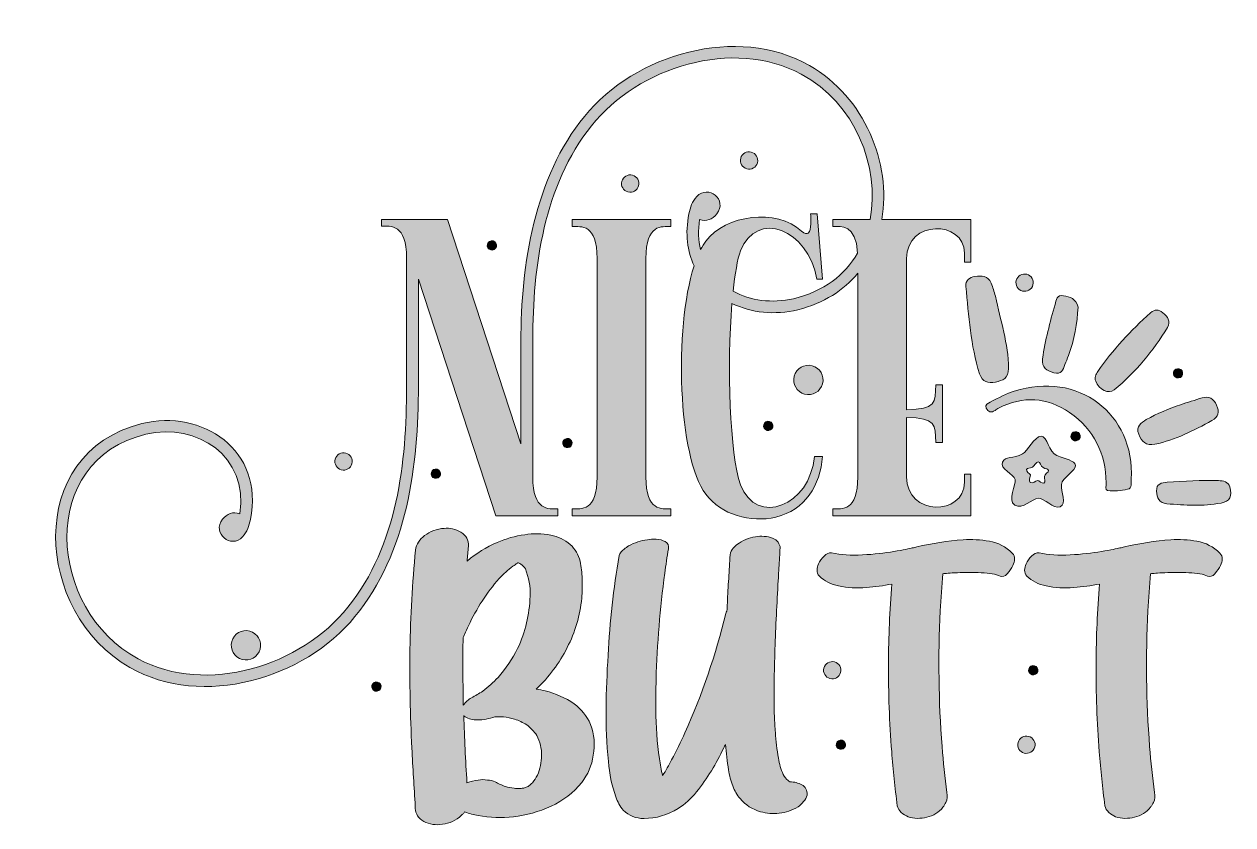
# Model space of a CAD drawing. Header units: inches. Extents: x 36 to 954, y -802 to -195.
import ezdxf

# ---------------------------------------------------------------- set-up
doc = ezdxf.new("R2010")
doc.units = ezdxf.units.IN
doc.header["$MEASUREMENT"] = 0
doc.layers.add('Layer 1', color=7, linetype='Continuous')

# ---------------------------------------------------------------- blocks, each defined once
blk = doc.blocks.new('block 2')
at = {"layer": 'Layer 1', "true_color": 0xffffff}
h = blk.add_hatch(color=7, dxfattribs=at)
h.dxf.hatch_style = 2
edge = h.paths.add_edge_path()
edge.add_spline(control_points=[(335.68, -388.06), (335.68, -388.06), (394.47, -567.84), (394.47, -567.84), (410.02, -567.84), (425.89, -567.84), (441.44, -567.84), (441.44, -567.84), (441.44, -562.56), (441.44, -562.56), (434.59, -562.56), (422.46, -564.42), (422.46, -538.29), (422.46, -503.77), (422.46, -468.93), (422.46, -434.41), (422.46, -378.73), (430.86, -317.15), (466.94, -271.73), (502.4, -227.25), (574.25, -204.55), (626.19, -232.54), (666.98, -254.49), (686.24, -302.88), (678.45, -342.96), (678.45, -342.96), (650.14, -342.96), (650.14, -342.96), (650.14, -342.96), (650.14, -348.25), (650.14, -348.25), (656.61, -348.25), (667.78, -346.32), (669, -368.38), (659.36, -384.82), (643.33, -397.6), (620.28, -402.99), (603.92, -406.79), (587.5, -404.45), (574.48, -397.24), (575.87, -384.06), (577.76, -373.24), (580.16, -366.6), (592.29, -335.19), (631.48, -350.12), (638.01, -388.06), (638.01, -388.06), (642.37, -388.06), (642.37, -388.06), (642.37, -388.06), (638.32, -338.61), (638.32, -338.61), (638.32, -338.61), (633.35, -338.61), (633.35, -338.61), (633.35, -341.72), (634.28, -351.05), (631.48, -353.23), (630.55, -353.85), (628.68, -353.85), (626.5, -351.67), (607.53, -334.25), (568.65, -339.23), (553.72, -359.45), (552.35, -361.25), (551.06, -363.37), (549.84, -365.74), (548.13, -358.87), (547.75, -351.25), (549.06, -342.96), (554.03, -344.83), (559.01, -342.65), (562.12, -338.61), (570.52, -328.03), (555.59, -315.9), (546.88, -325.54), (543.46, -329.28), (541.9, -333.63), (540.97, -338.61), (537.92, -353.66), (539.7, -367), (544.84, -378.11), (529.63, -425.58), (532.59, -523.54), (553.72, -551.36), (565.23, -566.91), (587.94, -573.44), (606.91, -568.78), (629.3, -563.49), (640.5, -544.83), (642.37, -522.74), (642.37, -522.74), (636.15, -522.74), (636.15, -522.74), (633.04, -560.38), (592.29, -576.24), (580.16, -544.2), (571.76, -521.73), (569.82, -453.56), (573.62, -406.62), (588.29, -413.65), (606.08, -415.68), (623.71, -411.39), (643.49, -406.41), (658.51, -396.53), (669.12, -383.73), (669.12, -435.31), (669.12, -486.67), (669.12, -538.29), (669.12, -564.73), (656.99, -562.56), (650.14, -562.56), (650.14, -562.56), (650.14, -567.84), (650.14, -567.84), (650.14, -567.84), (754.96, -567.84), (754.96, -567.84), (754.96, -567.84), (754.96, -536.12), (754.96, -536.12), (754.96, -536.12), (749.99, -536.12), (749.99, -536.12), (749.99, -536.12), (749.99, -542.34), (749.99, -542.34), (749.99, -568.15), (706.13, -568.15), (706.13, -538.29), (706.13, -538.29), (706.13, -493.19), (706.13, -493.19), (728.53, -493.51), (727.9, -498.48), (728.22, -512.17), (728.22, -512.17), (733.5, -512.17), (733.5, -512.17), (733.5, -497.55), (733.5, -482.93), (733.5, -468.31), (733.5, -468.31), (728.22, -468.31), (728.22, -468.31), (727.9, -482), (728.53, -486.97), (706.13, -487.28), (706.13, -487.28), (706.13, -372.51), (706.13, -372.51), (706.13, -342.96), (749.99, -342.96), (749.99, -368.47), (749.99, -372.51), (749.99, -374.69), (749.99, -375.31), (749.99, -375.31), (754.96, -375.31), (754.96, -375.31), (754.96, -375.31), (754.96, -342.96), (754.96, -342.96), (754.96, -342.96), (687.35, -342.96), (687.35, -342.96), (694.67, -300.28), (674.45, -249.98), (632.41, -226.01), (577.36, -194.59), (500.22, -217.3), (461.65, -264.58), (423.71, -310.92), (413.44, -377.18), (413.44, -435.65), (413.44, -461.47), (413.44, -487.28), (413.44, -513.1), (413.44, -513.1), (357.77, -342.96), (357.77, -342.96), (341.28, -342.96), (324.49, -342.96), (307.69, -342.96), (307.69, -342.96), (307.69, -347.94), (307.69, -347.94), (314.53, -347.94), (326.66, -346.07), (326.66, -372.2), (326.66, -372.2), (326.66, -469.55), (326.66, -469.55), (326.66, -527.72), (319.82, -589.93), (282.18, -637.21), (246.73, -681.68), (175.19, -704.39), (122.93, -676.4), (53.57, -639.07), (46.41, -525.23), (128.84, -505.95), (167.72, -496.93), (206.91, -522.43), (200.07, -566.29), (195.09, -564.11), (190.12, -566.6), (187.01, -570.33), (178.61, -580.91), (193.54, -593.35), (202.25, -583.71), (205.67, -579.97), (207.22, -575.31), (208.16, -570.64), (219.04, -518.08), (171.45, -486.35), (125.73, -497.86), (36.46, -519.94), (43.62, -641.25), (116.71, -682.93), (171.76, -714.34), (248.9, -691.64), (287.47, -644.36), (327.28, -595.84), (335.68, -529.59), (335.68, -468.93), (335.68, -468.93), (335.68, -388.06), (335.68, -388.06)], knot_values=[0, 0, 0, 0, 1, 1, 1, 2, 2, 2, 3, 3, 3, 4, 4, 4, 5, 5, 5, 6, 6, 6, 7, 7, 7, 8, 8, 8, 9, 9, 9, 10, 10, 10, 11, 11, 11, 12, 12, 12, 13, 13, 13, 14, 14, 14, 15, 15, 15, 16, 16, 16, 17, 17, 17, 18, 18, 18, 19, 19, 19, 20, 20, 20, 21, 21, 21, 22, 22, 22, 23, 23, 23, 24, 24, 24, 25, 25, 25, 26, 26, 26, 27, 27, 27, 28, 28, 28, 29, 29, 29, 30, 30, 30, 31, 31, 31, 32, 32, 32, 33, 33, 33, 34, 34, 34, 35, 35, 35, 36, 36, 36, 37, 37, 37, 38, 38, 38, 39, 39, 39, 40, 40, 40, 41, 41, 41, 42, 42, 42, 43, 43, 43, 44, 44, 44, 45, 45, 45, 46, 46, 46, 47, 47, 47, 48, 48, 48, 49, 49, 49, 50, 50, 50, 51, 51, 51, 52, 52, 52, 53, 53, 53, 54, 54, 54, 55, 55, 55, 56, 56, 56, 57, 57, 57, 58, 58, 58, 59, 59, 59, 60, 60, 60, 61, 61, 61, 62, 62, 62, 63, 63, 63, 64, 64, 64, 65, 65, 65, 66, 66, 66, 67, 67, 67, 68, 68, 68, 69, 69, 69, 70, 70, 70, 71, 71, 71, 72, 72, 72, 73, 73, 73, 74, 74, 74, 75, 75, 75, 76, 76, 76, 76], degree=3, periodic=1)
h = blk.add_hatch(color=7, dxfattribs=at)
h.dxf.hatch_style = 2
edge = h.paths.add_edge_path()
edge.add_spline(control_points=[(527.28, -348.25), (527.28, -348.25), (527.28, -342.96), (527.28, -342.96), (502.4, -342.96), (477.2, -342.96), (452.32, -342.96), (452.32, -342.96), (452.32, -348.25), (452.32, -348.25), (459.16, -348.25), (471.29, -346.07), (471.29, -372.51), (471.29, -427.88), (471.29, -482.93), (471.29, -538.29), (471.29, -564.73), (459.16, -562.56), (452.32, -562.56), (452.32, -562.56), (452.32, -567.84), (452.32, -567.84), (477.2, -567.84), (502.4, -567.84), (527.28, -567.84), (527.28, -567.84), (527.28, -562.56), (527.28, -562.56), (520.44, -562.56), (508.31, -564.73), (508.31, -538.29), (508.31, -482.93), (508.31, -427.88), (508.31, -372.51), (508.31, -346.07), (520.44, -348.25), (527.28, -348.25)], knot_values=[0, 0, 0, 0, 1, 1, 1, 2, 2, 2, 3, 3, 3, 4, 4, 4, 5, 5, 5, 6, 6, 6, 7, 7, 7, 8, 8, 8, 9, 9, 9, 10, 10, 10, 11, 11, 11, 12, 12, 12, 12], degree=3, periodic=1)
h = blk.add_hatch(color=7, dxfattribs=at)
h.dxf.hatch_style = 2
edge = h.paths.add_edge_path()
edge.add_spline(control_points=[(751.1, -393.68), (753.36, -415.95), (754.67, -438.38), (761.57, -459.94), (763.59, -466.28), (767.94, -467.32), (773.6, -466.24), (779.3, -465.16), (783.43, -463.4), (783.47, -455.99), (783.57, -437.04), (777.15, -419.36), (773.59, -401.17), (772.51, -397.83), (771.64, -394.4), (770.29, -391.17), (767.94, -385.5), (762.99, -385.32), (757.99, -386.14), (753.91, -386.81), (750.63, -389.04), (751.1, -393.68)], knot_values=[0, 0, 0, 0, 1, 1, 1, 2, 2, 2, 3, 3, 3, 4, 4, 4, 5, 5, 5, 6, 6, 6, 7, 7, 7, 7], degree=3, periodic=1)
h = blk.add_hatch(color=7, dxfattribs=at)
h.dxf.hatch_style = 2
edge = h.paths.add_edge_path()
edge.add_spline(control_points=[(817.9, -459.23), (823.57, -460.93), (824.88, -457), (826.28, -452.98), (827.08, -450.67), (828.2, -448.48), (829.04, -446.19), (833.46, -434.14), (835.59, -421.65), (836.31, -409.39), (834.92, -402.91), (829.94, -401.64), (825.22, -400.7), (820.24, -399.7), (819.72, -404.16), (818.8, -407.4), (814.96, -420.96), (811.31, -434.57), (809.32, -448.57), (808.34, -455.43), (812.57, -457.63), (817.9, -459.23)], knot_values=[0, 0, 0, 0, 1, 1, 1, 2, 2, 2, 3, 3, 3, 4, 4, 4, 5, 5, 5, 6, 6, 6, 7, 7, 7, 7], degree=3, periodic=1)
h = blk.add_hatch(color=7, dxfattribs=at)
h.dxf.hatch_style = 2
edge = h.paths.add_edge_path()
edge.add_spline(control_points=[(863.75, -472.12), (880.08, -458.85), (893.17, -442.7), (904.14, -424.84), (907, -420.19), (904.15, -416.61), (900.63, -413.62), (897.5, -410.97), (894.53, -410.85), (891.28, -413.77), (876.33, -427.18), (862.59, -441.66), (851.25, -458.29), (849.72, -460.54), (848.32, -462.95), (849.77, -465.61), (852.19, -472.25), (859.28, -475.75), (863.75, -472.12)], knot_values=[0, 0, 0, 0, 1, 1, 1, 2, 2, 2, 3, 3, 3, 4, 4, 4, 5, 5, 5, 6, 6, 6, 6], degree=3, periodic=1)
h = blk.add_hatch(color=7, dxfattribs=at)
h.dxf.hatch_style = 2
edge = h.paths.add_edge_path()
edge.add_spline(control_points=[(766.61, -486.1), (768.1, -488.98), (770.39, -489.83), (773.27, -487.75), (774.15, -487.12), (775.05, -486.5), (776.02, -486.01), (794.64, -476.7), (812.72, -477.62), (829.87, -489.48), (848.42, -502.32), (857.15, -520.44), (857.68, -542.81), (857.72, -544.79), (856.26, -548.37), (858.64, -548.61), (863.66, -549.11), (868.95, -548.81), (873.88, -547.71), (877.48, -546.91), (876.42, -542.68), (876.58, -539.95), (879.5, -490.52), (836.14, -457.42), (787.81, -473.23), (781.94, -474.67), (775.86, -478.33), (769.65, -481.63), (768.18, -482.41), (765.06, -483.11), (766.61, -486.1)], knot_values=[0, 0, 0, 0, 1, 1, 1, 2, 2, 2, 3, 3, 3, 4, 4, 4, 5, 5, 5, 6, 6, 6, 7, 7, 7, 8, 8, 8, 9, 9, 9, 10, 10, 10, 10], degree=3, periodic=1)
h = blk.add_hatch(color=7, dxfattribs=at)
h.dxf.hatch_style = 2
edge = h.paths.add_edge_path()
edge.add_spline(control_points=[(882.3, -505.78), (884.49, -511.47), (887.84, -514.84), (894.57, -513.47), (910.21, -510.3), (924.07, -502.95), (937.92, -495.51), (942.95, -492.81), (943.66, -489), (941.38, -483.91), (939.12, -478.87), (935.68, -476.76), (930.4, -478.28), (924.93, -479.85), (919.55, -481.75), (914.14, -483.5), (905.15, -486.62), (896.26, -489.98), (888.06, -494.82), (884.09, -497.17), (880.03, -499.87), (882.3, -505.78)], knot_values=[0, 0, 0, 0, 1, 1, 1, 2, 2, 2, 3, 3, 3, 4, 4, 4, 5, 5, 5, 6, 6, 6, 7, 7, 7, 7], degree=3, periodic=1)
h = blk.add_hatch(color=7, dxfattribs=at)
h.dxf.hatch_style = 2
edge = h.paths.add_edge_path()
edge.add_spline(control_points=[(822.66, -560.88), (827.88, -558.95), (823.15, -549.33), (823.61, -544.12), (824.07, -538.9), (835.09, -533.27), (834.37, -529.51), (833.66, -525.75), (826.65, -524.89), (820.23, -522.1), (813.81, -519.32), (813.19, -507.35), (808.2, -507.45), (803.2, -507.55), (797.99, -518.78), (794.11, -520.8), (786.94, -524.54), (781.07, -522.39), (778.84, -527.04), (776.61, -531.7), (787.56, -536.51), (788.43, -540.3), (789.31, -544.1), (782.41, -555.95), (788.28, -559.65), (794.16, -563.35), (801.39, -554.65), (806.06, -554.48), (810.73, -554.31), (817.43, -562.82), (822.66, -560.88)], knot_values=[0, 0, 0, 0, 1, 1, 1, 2, 2, 2, 3, 3, 3, 4, 4, 4, 5, 5, 5, 6, 6, 6, 7, 7, 7, 8, 8, 8, 9, 9, 9, 10, 10, 10, 10], degree=3, periodic=1)
edge = h.paths.add_edge_path()
edge.add_spline(control_points=[(800.04, -542.58), (798.27, -541.47), (800.35, -537.89), (800.08, -536.74), (799.82, -535.6), (796.52, -534.14), (797.19, -532.74), (797.86, -531.34), (799.63, -531.99), (801.8, -530.86), (802.97, -530.25), (804.54, -526.86), (806.05, -526.83), (807.56, -526.8), (807.74, -530.41), (809.68, -531.25), (811.62, -532.09), (813.73, -532.35), (813.95, -533.49), (814.16, -534.62), (810.84, -536.32), (810.7, -537.89), (810.56, -539.47), (811.99, -542.37), (810.41, -542.95), (808.83, -543.54), (806.81, -540.97), (805.4, -541.02), (803.99, -541.07), (801.81, -543.7), (800.04, -542.58)], knot_values=[0, 0, 0, 0, 1, 1, 1, 2, 2, 2, 3, 3, 3, 4, 4, 4, 5, 5, 5, 6, 6, 6, 7, 7, 7, 8, 8, 8, 9, 9, 9, 10, 10, 10, 10], degree=3, periodic=1)
h = blk.add_hatch(color=7, dxfattribs=at)
h.dxf.hatch_style = 2
edge = h.paths.add_edge_path()
edge.add_spline(control_points=[(951.42, -545.81), (950.31, -541.96), (946.78, -541.22), (942.74, -541.1), (929.78, -540.69), (916.87, -541.52), (903.96, -542.4), (899.73, -542.69), (895.57, -543.32), (895.92, -549.09), (896.22, -554.05), (897.73, -558.06), (903.66, -558.64), (917.39, -559.97), (931.1, -560.59), (944.78, -558.15), (951.37, -556.97), (953.74, -552.85), (951.42, -545.81)], knot_values=[0, 0, 0, 0, 1, 1, 1, 2, 2, 2, 3, 3, 3, 4, 4, 4, 5, 5, 5, 6, 6, 6, 6], degree=3, periodic=1)
h = blk.add_hatch(color=7, dxfattribs=at)
h.dxf.hatch_style = 2
edge = h.paths.add_edge_path()
edge.add_spline(control_points=[(453.82, -710.54), (447.12, -705.88), (439.84, -702.63), (431.97, -700.78), (429.73, -700.2), (427.45, -699.71), (425.12, -699.32), (434.73, -690.19), (442.55, -679.7), (448.58, -667.84), (454.6, -655.99), (458.29, -643.51), (459.65, -630.39), (460.04, -625.44), (460.14, -620.48), (459.95, -615.53), (459.85, -611.06), (459.31, -606.63), (458.34, -602.26), (457.08, -597.31), (454.6, -593.08), (450.91, -589.58), (446.63, -585.89), (441.68, -583.51), (436.04, -582.44), (429.44, -581.18), (422.88, -581.08), (416.37, -582.15), (409.08, -583.22), (402.09, -585.16), (395.38, -587.98), (387.13, -591.58), (379.55, -596.34), (372.65, -602.26), (372.94, -598.47), (373.28, -594.74), (373.67, -591.04), (373.86, -586.18), (371.92, -582.59), (367.84, -580.26), (363.76, -577.92), (359.53, -576.95), (355.16, -577.34), (349.63, -577.73), (344.67, -579.58), (340.3, -582.88), (336.51, -585.7), (334.22, -589.34), (333.45, -593.81), (331.02, -618.88), (329.61, -643.99), (329.22, -669.16), (328.93, -694.13), (329.41, -719.14), (330.68, -744.21), (331.46, -758.98), (332.33, -773.75), (333.3, -788.51), (333.01, -790.65), (333.4, -792.55), (334.47, -794.2), (335.15, -796.14), (336.41, -797.69), (338.26, -798.86), (340.1, -800.22), (342.26, -801.17), (344.74, -801.7), (347.22, -802.24), (349.57, -802.41), (351.81, -802.21), (357.35, -801.82), (362.35, -799.98), (366.82, -796.67), (367.31, -796.09), (367.84, -795.56), (368.42, -795.07), (369.01, -794.49), (369.59, -793.96), (370.17, -793.47), (370.37, -793.18), (370.56, -792.89), (370.76, -792.59), (374.16, -793.86), (377.56, -794.78), (380.96, -795.36), (389.9, -797.02), (398.83, -797.31), (407.77, -796.24), (417.58, -795.17), (427.11, -792.52), (436.34, -788.29), (445.57, -784.07), (453.34, -778.07), (459.65, -770.3), (464.32, -764.18), (467.23, -757.28), (468.4, -749.6), (469.86, -741.54), (469.13, -733.72), (466.21, -726.14), (463.49, -719.73), (459.36, -714.53), (453.82, -710.54)], knot_values=[0, 0, 0, 0, 1, 1, 1, 2, 2, 2, 3, 3, 3, 4, 4, 4, 5, 5, 5, 6, 6, 6, 7, 7, 7, 8, 8, 8, 9, 9, 9, 10, 10, 10, 11, 11, 11, 12, 12, 12, 13, 13, 13, 14, 14, 14, 15, 15, 15, 16, 16, 16, 17, 17, 17, 18, 18, 18, 19, 19, 19, 20, 20, 20, 21, 21, 21, 22, 22, 22, 23, 23, 23, 24, 24, 24, 25, 25, 25, 26, 26, 26, 27, 27, 27, 28, 28, 28, 29, 29, 29, 30, 30, 30, 31, 31, 31, 32, 32, 32, 33, 33, 33, 34, 34, 34, 34], degree=3, periodic=1)
edge = h.paths.add_edge_path()
edge.add_spline(control_points=[(369.59, -660.12), (369.98, -659.44), (370.32, -658.71), (370.61, -657.93), (371.58, -655.7), (372.6, -653.47), (373.67, -651.23), (379.79, -638.21), (387.51, -626.26), (396.84, -615.38), (400.14, -611.98), (403.64, -608.87), (407.34, -606.05), (408.5, -605.28), (409.67, -604.55), (410.83, -603.87), (410.83, -603.87), (410.98, -603.72), (410.98, -603.72), (411.17, -603.63), (411.32, -603.57), (411.42, -603.57), (411.42, -603.57), (411.56, -603.57), (411.56, -603.57), (411.56, -603.57), (411.71, -603.57), (411.71, -603.57), (412.29, -603.87), (412.87, -604.16), (413.46, -604.45), (414.72, -605.52), (415.84, -606.73), (416.81, -608.09), (419.53, -614.7), (420.74, -621.6), (420.45, -628.79), (419.96, -642.68), (416.81, -655.94), (410.98, -668.57), (406.9, -676.54), (401.94, -683.88), (396.11, -690.58), (392.52, -694.27), (388.63, -697.72), (384.45, -700.93), (381.73, -702.77), (378.87, -704.47), (375.86, -706.03), (373.53, -707.29), (371.48, -709.14), (369.73, -711.57), (369.73, -711.08), (369.73, -710.64), (369.73, -710.25), (369.73, -709.57), (369.73, -708.94), (369.73, -708.36), (369.35, -692.33), (369.3, -676.25), (369.59, -660.12)], knot_values=[0, 0, 0, 0, 1, 1, 1, 2, 2, 2, 3, 3, 3, 4, 4, 4, 5, 5, 5, 6, 6, 6, 7, 7, 7, 8, 8, 8, 9, 9, 9, 10, 10, 10, 11, 11, 11, 12, 12, 12, 13, 13, 13, 14, 14, 14, 15, 15, 15, 16, 16, 16, 17, 17, 17, 18, 18, 18, 19, 19, 19, 20, 20, 20, 20], degree=3, periodic=1)
edge = h.paths.add_edge_path()
edge.add_spline(control_points=[(425.99, -764.76), (424.92, -766.8), (423.66, -768.69), (422.2, -770.44), (421.33, -771.22), (420.45, -772), (419.58, -772.77), (419.09, -773.07), (418.6, -773.36), (418.12, -773.65), (417.73, -773.84), (417.34, -773.99), (416.95, -774.09), (416.47, -774.18), (416.03, -774.33), (415.64, -774.52), (414.77, -774.62), (413.84, -774.72), (412.87, -774.81), (411.32, -774.81), (409.81, -774.77), (408.36, -774.67), (406.02, -774.38), (403.79, -773.94), (401.65, -773.36), (398.93, -772.39), (396.36, -771.17), (393.93, -769.71), (392.08, -768.84), (390.14, -768.4), (388.1, -768.4), (385.67, -768.02), (383.29, -768.02), (380.96, -768.4), (378.24, -768.79), (375.42, -769.47), (372.5, -770.44), (371.44, -753.44), (370.61, -736.44), (370.03, -719.43), (370.32, -719.73), (370.66, -720.02), (371.05, -720.31), (373.86, -722.06), (376.97, -722.88), (380.37, -722.79), (384.94, -722.69), (389.41, -721.91), (393.78, -720.46), (393.98, -720.46), (394.17, -720.46), (394.36, -720.46), (394.46, -720.36), (394.56, -720.31), (394.66, -720.31), (396.5, -720.31), (398.35, -720.36), (400.19, -720.46), (403.11, -720.84), (405.93, -721.43), (408.65, -722.2), (411.85, -723.27), (414.91, -724.68), (417.83, -726.43), (420.84, -728.76), (423.41, -731.48), (425.55, -734.59), (427.98, -739.35), (429.2, -744.41), (429.2, -749.75), (429.1, -754.99), (428.03, -760), (425.99, -764.76)], knot_values=[0, 0, 0, 0, 1, 1, 1, 2, 2, 2, 3, 3, 3, 4, 4, 4, 5, 5, 5, 6, 6, 6, 7, 7, 7, 8, 8, 8, 9, 9, 9, 10, 10, 10, 11, 11, 11, 12, 12, 12, 13, 13, 13, 14, 14, 14, 15, 15, 15, 16, 16, 16, 17, 17, 17, 18, 18, 18, 19, 19, 19, 20, 20, 20, 21, 21, 21, 22, 22, 22, 23, 23, 23, 24, 24, 24, 24], degree=3, periodic=1)
h = blk.add_hatch(color=7, dxfattribs=at)
h.dxf.hatch_style = 2
edge = h.paths.add_edge_path()
edge.add_spline(control_points=[(626.67, -772.05), (623.95, -770.59), (620.93, -769.81), (617.63, -769.71), (617.15, -769.42), (616.66, -769.13), (616.18, -768.84), (614.72, -767.48), (613.5, -765.92), (612.53, -764.18), (610.78, -760.19), (609.57, -756.06), (608.89, -751.79), (607.72, -745.28), (606.94, -738.77), (606.56, -732.26), (606.27, -728.28), (606.02, -724.29), (605.83, -720.31), (605.44, -703.31), (605.58, -686.26), (606.27, -669.16), (606.85, -651.77), (607.67, -634.37), (608.74, -616.98), (608.84, -614.46), (608.99, -611.93), (609.18, -609.4), (609.47, -604.16), (609.76, -598.86), (610.06, -593.52), (610.44, -591.87), (610.15, -590.36), (609.18, -589), (608.6, -587.45), (607.48, -586.28), (605.83, -585.5), (604.08, -584.53), (602.04, -583.9), (599.71, -583.61), (597.38, -583.32), (595.24, -583.27), (593.3, -583.46), (588.14, -583.95), (583.39, -585.65), (579.01, -588.56), (577.56, -589.54), (576.1, -590.77), (574.64, -592.28), (573.18, -593.79), (572.36, -595.51), (572.16, -597.45), (571.87, -603.38), (571.53, -609.36), (571.14, -615.38), (570.75, -621.5), (570.42, -627.67), (570.12, -633.89), (570.03, -636.03), (569.93, -638.11), (569.83, -640.15), (569.44, -640.74), (569.15, -641.37), (568.96, -642.05), (561.38, -673.14), (551.03, -703.31), (537.92, -732.55), (534.81, -739.45), (531.45, -746.25), (527.86, -752.95), (525.72, -757.03), (523.44, -761.07), (521.01, -765.05), (519.94, -760.78), (519.12, -756.5), (518.53, -752.23), (516.78, -739.89), (515.91, -727.5), (515.91, -715.06), (515.81, -707.39), (515.86, -699.76), (516.05, -692.18), (516.83, -665.08), (519.02, -638.16), (522.61, -611.44), (523.49, -605.23), (524.41, -599.01), (525.38, -592.79), (525.77, -590.27), (524.99, -588.47), (523.05, -587.4), (521.11, -586.33), (518.8, -585.75), (516.13, -585.65), (513.45, -585.55), (511.25, -585.65), (509.5, -585.94), (504.44, -586.62), (499.68, -588.18), (495.22, -590.6), (494.63, -590.99), (494.05, -591.43), (493.47, -591.92), (492.88, -592.31), (492.3, -592.69), (491.72, -593.08), (489.97, -594.35), (488.7, -596), (487.93, -598.04), (483.75, -623.1), (480.98, -648.32), (479.62, -673.67), (478.75, -687.08), (478.24, -700.54), (478.09, -714.04), (477.95, -727.55), (478.55, -740.96), (479.91, -754.27), (480.59, -763.59), (482.44, -772.58), (485.45, -781.23), (486.81, -784.92), (488.7, -788.27), (491.13, -791.28), (495.41, -795.56), (500.66, -797.64), (506.87, -797.55), (516.1, -797.55), (524.7, -795.07), (532.67, -790.12), (538.01, -786.62), (542.73, -782.39), (546.81, -777.44), (554.87, -767.04), (561.72, -755.92), (567.35, -744.06), (567.84, -743.09), (568.33, -742.17), (568.81, -741.3), (569.2, -747.81), (569.93, -754.27), (571, -760.68), (571.68, -764.86), (572.75, -768.94), (574.2, -772.92), (575.56, -776.42), (577.41, -779.62), (579.74, -782.54), (583.92, -787.4), (589.12, -790.7), (595.34, -792.45), (600, -793.71), (604.71, -794.1), (609.47, -793.61), (614.62, -793.13), (619.38, -791.48), (623.75, -788.66), (625.11, -787.69), (626.52, -786.4), (627.98, -784.8), (629.44, -783.19), (630.31, -781.52), (630.6, -779.77), (630.7, -776.08), (629.39, -773.5), (626.67, -772.05)], knot_values=[0, 0, 0, 0, 1, 1, 1, 2, 2, 2, 3, 3, 3, 4, 4, 4, 5, 5, 5, 6, 6, 6, 7, 7, 7, 8, 8, 8, 9, 9, 9, 10, 10, 10, 11, 11, 11, 12, 12, 12, 13, 13, 13, 14, 14, 14, 15, 15, 15, 16, 16, 16, 17, 17, 17, 18, 18, 18, 19, 19, 19, 20, 20, 20, 21, 21, 21, 22, 22, 22, 23, 23, 23, 24, 24, 24, 25, 25, 25, 26, 26, 26, 27, 27, 27, 28, 28, 28, 29, 29, 29, 30, 30, 30, 31, 31, 31, 32, 32, 32, 33, 33, 33, 34, 34, 34, 35, 35, 35, 36, 36, 36, 37, 37, 37, 38, 38, 38, 39, 39, 39, 40, 40, 40, 41, 41, 41, 42, 42, 42, 43, 43, 43, 44, 44, 44, 45, 45, 45, 46, 46, 46, 47, 47, 47, 48, 48, 48, 49, 49, 49, 50, 50, 50, 51, 51, 51, 52, 52, 52, 53, 53, 53, 54, 54, 54, 55, 55, 55, 55], degree=3, periodic=1)
h = blk.add_hatch(color=7, dxfattribs=at)
h.dxf.hatch_style = 2
edge = h.paths.add_edge_path()
edge.add_spline(control_points=[(768.98, -587.11), (762.32, -585.94), (755.69, -585.55), (749.09, -585.94), (737.23, -586.82), (725.52, -588.66), (713.96, -591.48), (712.8, -591.77), (711.63, -592.01), (710.47, -592.21), (708.33, -592.79), (703.69, -593.69), (696.55, -594.9), (689.41, -596.12), (681.46, -596.99), (672.72, -597.53), (663.98, -598.06), (656.15, -597.55), (649.26, -596), (647.22, -595.71), (645.3, -596.48), (643.5, -598.33), (641.7, -600.17), (640.32, -602.17), (639.35, -604.3), (638.67, -605.76), (638.28, -607.34), (638.18, -609.04), (638.08, -610.74), (638.67, -612.27), (639.93, -613.63), (641.87, -615.48), (644.01, -616.98), (646.34, -618.15), (648.97, -619.51), (651.69, -620.48), (654.5, -621.06), (661.4, -622.42), (668.4, -622.81), (675.49, -622.23), (682.09, -621.74), (688.61, -620.87), (695.02, -619.61), (693.37, -639.62), (692.49, -659.73), (692.39, -679.94), (692.3, -702.29), (693.12, -724.63), (694.87, -746.98), (695.94, -760.68), (697.35, -774.33), (699.1, -787.93), (699.49, -789.88), (700.51, -791.57), (702.16, -793.03), (703.81, -794.49), (705.51, -795.56), (707.26, -796.24), (709.4, -797.02), (711.75, -797.43), (714.33, -797.48), (716.9, -797.53), (719.31, -797.26), (721.54, -796.67), (726.5, -795.41), (730.58, -792.89), (733.78, -789.1), (734.17, -788.42), (734.56, -787.78), (734.95, -787.2), (735.34, -786.62), (735.68, -786.04), (735.97, -785.45), (737.14, -783.03), (737.38, -780.5), (736.7, -777.88), (735.24, -766.31), (734.03, -754.7), (733.05, -743.04), (730.43, -708.65), (730, -674.26), (731.74, -639.86), (732.23, -630.44), (732.91, -621.06), (733.78, -611.74), (735.34, -611.54), (738.98, -611.3), (744.71, -611.01), (750.45, -610.72), (756.47, -610.72), (762.79, -611.01), (769.1, -611.3), (773.86, -612.17), (777.07, -613.63), (778.91, -614.41), (780.76, -613.78), (782.6, -611.74), (784.45, -609.7), (785.86, -607.61), (786.83, -605.47), (787.61, -603.92), (788.04, -602.31), (788.14, -600.66), (788.24, -599.01), (787.66, -597.5), (786.4, -596.14), (781.44, -591.28), (775.63, -588.27), (768.98, -587.11)], knot_values=[0, 0, 0, 0, 1, 1, 1, 2, 2, 2, 3, 3, 3, 4, 4, 4, 5, 5, 5, 6, 6, 6, 7, 7, 7, 8, 8, 8, 9, 9, 9, 10, 10, 10, 11, 11, 11, 12, 12, 12, 13, 13, 13, 14, 14, 14, 15, 15, 15, 16, 16, 16, 17, 17, 17, 18, 18, 18, 19, 19, 19, 20, 20, 20, 21, 21, 21, 22, 22, 22, 23, 23, 23, 24, 24, 24, 25, 25, 25, 26, 26, 26, 27, 27, 27, 28, 28, 28, 29, 29, 29, 30, 30, 30, 31, 31, 31, 32, 32, 32, 33, 33, 33, 34, 34, 34, 35, 35, 35, 36, 36, 36, 36], degree=3, periodic=1)
h = blk.add_hatch(color=7, dxfattribs=at)
h.dxf.hatch_style = 2
edge = h.paths.add_edge_path()
edge.add_spline(control_points=[(926.52, -587.11), (919.86, -585.94), (913.23, -585.55), (906.63, -585.94), (894.77, -586.82), (883.06, -588.66), (871.5, -591.48), (870.34, -591.77), (869.17, -592.01), (868.01, -592.21), (865.87, -592.79), (861.23, -593.69), (854.09, -594.9), (846.95, -596.12), (839, -596.99), (830.26, -597.53), (821.52, -598.06), (813.69, -597.55), (806.8, -596), (804.76, -595.71), (802.84, -596.48), (801.04, -598.33), (799.24, -600.17), (797.86, -602.17), (796.89, -604.3), (796.21, -605.76), (795.82, -607.34), (795.72, -609.04), (795.62, -610.74), (796.21, -612.27), (797.47, -613.63), (799.41, -615.48), (801.55, -616.98), (803.88, -618.15), (806.51, -619.51), (809.23, -620.48), (812.04, -621.06), (818.94, -622.42), (825.94, -622.81), (833.03, -622.23), (839.63, -621.74), (846.15, -620.87), (852.56, -619.61), (850.91, -639.62), (850.03, -659.73), (849.93, -679.94), (849.84, -702.29), (850.66, -724.63), (852.41, -746.98), (853.48, -760.68), (854.89, -774.33), (856.64, -787.93), (857.03, -789.88), (858.05, -791.57), (859.7, -793.03), (861.35, -794.49), (863.05, -795.56), (864.8, -796.24), (866.94, -797.02), (869.29, -797.43), (871.87, -797.48), (874.44, -797.53), (876.85, -797.26), (879.08, -796.67), (884.04, -795.41), (888.12, -792.89), (891.32, -789.1), (891.71, -788.42), (892.1, -787.78), (892.49, -787.2), (892.88, -786.62), (893.22, -786.04), (893.51, -785.45), (894.68, -783.03), (894.92, -780.5), (894.24, -777.88), (892.78, -766.31), (891.57, -754.7), (890.59, -743.04), (887.97, -708.65), (887.54, -674.26), (889.28, -639.86), (889.77, -630.44), (890.45, -621.06), (891.32, -611.74), (892.88, -611.54), (896.52, -611.3), (902.25, -611.01), (907.99, -610.72), (914.01, -610.72), (920.33, -611.01), (926.64, -611.3), (931.4, -612.17), (934.61, -613.63), (936.45, -614.41), (938.3, -613.78), (940.14, -611.74), (941.99, -609.7), (943.4, -607.61), (944.37, -605.47), (945.15, -603.92), (945.58, -602.31), (945.68, -600.66), (945.78, -599.01), (945.2, -597.5), (943.94, -596.14), (938.98, -591.28), (933.17, -588.27), (926.52, -587.11)], knot_values=[0, 0, 0, 0, 1, 1, 1, 2, 2, 2, 3, 3, 3, 4, 4, 4, 5, 5, 5, 6, 6, 6, 7, 7, 7, 8, 8, 8, 9, 9, 9, 10, 10, 10, 11, 11, 11, 12, 12, 12, 13, 13, 13, 14, 14, 14, 15, 15, 15, 16, 16, 16, 17, 17, 17, 18, 18, 18, 19, 19, 19, 20, 20, 20, 21, 21, 21, 22, 22, 22, 23, 23, 23, 24, 24, 24, 25, 25, 25, 26, 26, 26, 27, 27, 27, 28, 28, 28, 29, 29, 29, 30, 30, 30, 31, 31, 31, 32, 32, 32, 33, 33, 33, 34, 34, 34, 35, 35, 35, 36, 36, 36, 36], degree=3, periodic=1)
at = {"layer": 'Layer 1', "lineweight": 0}
for points, knots in [([(335.68, -388.06), (335.68, -388.06), (394.47, -567.84), (394.47, -567.84), (410.02, -567.84), (425.89, -567.84), (441.44, -567.84), (441.44, -567.84), (441.44, -562.56), (441.44, -562.56), (434.59, -562.56), (422.46, -564.42), (422.46, -538.29), (422.46, -503.77), (422.46, -468.93), (422.46, -434.41), (422.46, -378.73), (430.86, -317.15), (466.94, -271.73), (502.4, -227.25), (574.25, -204.55), (626.19, -232.54), (666.98, -254.49), (686.24, -302.88), (678.45, -342.96), (678.45, -342.96), (650.14, -342.96), (650.14, -342.96), (650.14, -342.96), (650.14, -348.25), (650.14, -348.25), (656.61, -348.25), (667.78, -346.32), (669, -368.38), (659.36, -384.82), (643.33, -397.6), (620.28, -402.99), (603.92, -406.79), (587.5, -404.45), (574.48, -397.24), (575.87, -384.06), (577.76, -373.24), (580.16, -366.6), (592.29, -335.19), (631.48, -350.12), (638.01, -388.06), (638.01, -388.06), (642.37, -388.06), (642.37, -388.06), (642.37, -388.06), (638.32, -338.61), (638.32, -338.61), (638.32, -338.61), (633.35, -338.61), (633.35, -338.61), (633.35, -341.72), (634.28, -351.05), (631.48, -353.23), (630.55, -353.85), (628.68, -353.85), (626.5, -351.67), (607.53, -334.25), (568.65, -339.23), (553.72, -359.45), (552.35, -361.25), (551.06, -363.37), (549.84, -365.74), (548.13, -358.87), (547.75, -351.25), (549.06, -342.96), (554.03, -344.83), (559.01, -342.65), (562.12, -338.61), (570.52, -328.03), (555.59, -315.9), (546.88, -325.54), (543.46, -329.28), (541.9, -333.63), (540.97, -338.61), (537.92, -353.66), (539.7, -367), (544.84, -378.11), (529.63, -425.58), (532.59, -523.54), (553.72, -551.36), (565.23, -566.91), (587.94, -573.44), (606.91, -568.78), (629.3, -563.49), (640.5, -544.83), (642.37, -522.74), (642.37, -522.74), (636.15, -522.74), (636.15, -522.74), (633.04, -560.38), (592.29, -576.24), (580.16, -544.2), (571.76, -521.73), (569.82, -453.56), (573.62, -406.62), (588.29, -413.65), (606.08, -415.68), (623.71, -411.39), (643.49, -406.41), (658.51, -396.53), (669.12, -383.73), (669.12, -435.31), (669.12, -486.67), (669.12, -538.29), (669.12, -564.73), (656.99, -562.56), (650.14, -562.56), (650.14, -562.56), (650.14, -567.84), (650.14, -567.84), (650.14, -567.84), (754.96, -567.84), (754.96, -567.84), (754.96, -567.84), (754.96, -536.12), (754.96, -536.12), (754.96, -536.12), (749.99, -536.12), (749.99, -536.12), (749.99, -536.12), (749.99, -542.34), (749.99, -542.34), (749.99, -568.15), (706.13, -568.15), (706.13, -538.29), (706.13, -538.29), (706.13, -493.19), (706.13, -493.19), (728.53, -493.51), (727.9, -498.48), (728.22, -512.17), (728.22, -512.17), (733.5, -512.17), (733.5, -512.17), (733.5, -497.55), (733.5, -482.93), (733.5, -468.31), (733.5, -468.31), (728.22, -468.31), (728.22, -468.31), (727.9, -482), (728.53, -486.97), (706.13, -487.28), (706.13, -487.28), (706.13, -372.51), (706.13, -372.51), (706.13, -342.96), (749.99, -342.96), (749.99, -368.47), (749.99, -372.51), (749.99, -374.69), (749.99, -375.31), (749.99, -375.31), (754.96, -375.31), (754.96, -375.31), (754.96, -375.31), (754.96, -342.96), (754.96, -342.96), (754.96, -342.96), (687.35, -342.96), (687.35, -342.96), (694.67, -300.28), (674.45, -249.98), (632.41, -226.01), (577.36, -194.59), (500.22, -217.3), (461.65, -264.58), (423.71, -310.92), (413.44, -377.18), (413.44, -435.65), (413.44, -461.47), (413.44, -487.28), (413.44, -513.1), (413.44, -513.1), (357.77, -342.96), (357.77, -342.96), (341.28, -342.96), (324.49, -342.96), (307.69, -342.96), (307.69, -342.96), (307.69, -347.94), (307.69, -347.94), (314.53, -347.94), (326.66, -346.07), (326.66, -372.2), (326.66, -372.2), (326.66, -469.55), (326.66, -469.55), (326.66, -527.72), (319.82, -589.93), (282.18, -637.21), (246.73, -681.68), (175.19, -704.39), (122.93, -676.4), (53.57, -639.07), (46.41, -525.23), (128.84, -505.95), (167.72, -496.93), (206.91, -522.43), (200.07, -566.29), (195.09, -564.11), (190.12, -566.6), (187.01, -570.33), (178.61, -580.91), (193.54, -593.35), (202.25, -583.71), (205.67, -579.97), (207.22, -575.31), (208.16, -570.64), (219.04, -518.08), (171.45, -486.35), (125.73, -497.86), (36.46, -519.94), (43.62, -641.25), (116.71, -682.93), (171.76, -714.34), (248.9, -691.64), (287.47, -644.36), (327.28, -595.84), (335.68, -529.59), (335.68, -468.93), (335.68, -468.93), (335.68, -388.06), (335.68, -388.06)], [0, 0, 0, 0, 1, 1, 1, 2, 2, 2, 3, 3, 3, 4, 4, 4, 5, 5, 5, 6, 6, 6, 7, 7, 7, 8, 8, 8, 9, 9, 9, 10, 10, 10, 11, 11, 11, 12, 12, 12, 13, 13, 13, 14, 14, 14, 15, 15, 15, 16, 16, 16, 17, 17, 17, 18, 18, 18, 19, 19, 19, 20, 20, 20, 21, 21, 21, 22, 22, 22, 23, 23, 23, 24, 24, 24, 25, 25, 25, 26, 26, 26, 27, 27, 27, 28, 28, 28, 29, 29, 29, 30, 30, 30, 31, 31, 31, 32, 32, 32, 33, 33, 33, 34, 34, 34, 35, 35, 35, 36, 36, 36, 37, 37, 37, 38, 38, 38, 39, 39, 39, 40, 40, 40, 41, 41, 41, 42, 42, 42, 43, 43, 43, 44, 44, 44, 45, 45, 45, 46, 46, 46, 47, 47, 47, 48, 48, 48, 49, 49, 49, 50, 50, 50, 51, 51, 51, 52, 52, 52, 53, 53, 53, 54, 54, 54, 55, 55, 55, 56, 56, 56, 57, 57, 57, 58, 58, 58, 59, 59, 59, 60, 60, 60, 61, 61, 61, 62, 62, 62, 63, 63, 63, 64, 64, 64, 65, 65, 65, 66, 66, 66, 67, 67, 67, 68, 68, 68, 69, 69, 69, 70, 70, 70, 71, 71, 71, 72, 72, 72, 73, 73, 73, 74, 74, 74, 75, 75, 75, 76, 76, 76, 76]), ([(527.28, -348.25), (527.28, -348.25), (527.28, -342.96), (527.28, -342.96), (502.4, -342.96), (477.2, -342.96), (452.32, -342.96), (452.32, -342.96), (452.32, -348.25), (452.32, -348.25), (459.16, -348.25), (471.29, -346.07), (471.29, -372.51), (471.29, -427.88), (471.29, -482.93), (471.29, -538.29), (471.29, -564.73), (459.16, -562.56), (452.32, -562.56), (452.32, -562.56), (452.32, -567.84), (452.32, -567.84), (477.2, -567.84), (502.4, -567.84), (527.28, -567.84), (527.28, -567.84), (527.28, -562.56), (527.28, -562.56), (520.44, -562.56), (508.31, -564.73), (508.31, -538.29), (508.31, -482.93), (508.31, -427.88), (508.31, -372.51), (508.31, -346.07), (520.44, -348.25), (527.28, -348.25)], [0, 0, 0, 0, 1, 1, 1, 2, 2, 2, 3, 3, 3, 4, 4, 4, 5, 5, 5, 6, 6, 6, 7, 7, 7, 8, 8, 8, 9, 9, 9, 10, 10, 10, 11, 11, 11, 12, 12, 12, 12]), ([(751.1, -393.68), (753.36, -415.95), (754.67, -438.38), (761.57, -459.94), (763.59, -466.28), (767.94, -467.32), (773.6, -466.24), (779.3, -465.16), (783.43, -463.4), (783.47, -455.99), (783.57, -437.04), (777.15, -419.36), (773.59, -401.17), (772.51, -397.83), (771.64, -394.4), (770.29, -391.17), (767.94, -385.5), (762.99, -385.32), (757.99, -386.14), (753.91, -386.81), (750.63, -389.04), (751.1, -393.68)], [0, 0, 0, 0, 1, 1, 1, 2, 2, 2, 3, 3, 3, 4, 4, 4, 5, 5, 5, 6, 6, 6, 7, 7, 7, 7]), ([(817.9, -459.23), (823.57, -460.93), (824.88, -457), (826.28, -452.98), (827.08, -450.67), (828.2, -448.48), (829.04, -446.19), (833.46, -434.14), (835.59, -421.65), (836.31, -409.39), (834.92, -402.91), (829.94, -401.64), (825.22, -400.7), (820.24, -399.7), (819.72, -404.16), (818.8, -407.4), (814.96, -420.96), (811.31, -434.57), (809.32, -448.57), (808.34, -455.43), (812.57, -457.63), (817.9, -459.23)], [0, 0, 0, 0, 1, 1, 1, 2, 2, 2, 3, 3, 3, 4, 4, 4, 5, 5, 5, 6, 6, 6, 7, 7, 7, 7]), ([(863.75, -472.12), (880.08, -458.85), (893.17, -442.7), (904.14, -424.84), (907, -420.19), (904.15, -416.61), (900.63, -413.62), (897.5, -410.97), (894.53, -410.85), (891.28, -413.77), (876.33, -427.18), (862.59, -441.66), (851.25, -458.29), (849.72, -460.54), (848.32, -462.95), (849.77, -465.61), (852.19, -472.25), (859.28, -475.75), (863.75, -472.12)], [0, 0, 0, 0, 1, 1, 1, 2, 2, 2, 3, 3, 3, 4, 4, 4, 5, 5, 5, 6, 6, 6, 6]), ([(766.61, -486.1), (768.1, -488.98), (770.39, -489.83), (773.27, -487.75), (774.15, -487.12), (775.05, -486.5), (776.02, -486.01), (794.64, -476.7), (812.72, -477.62), (829.87, -489.48), (848.42, -502.32), (857.15, -520.44), (857.68, -542.81), (857.72, -544.79), (856.26, -548.37), (858.64, -548.61), (863.66, -549.11), (868.95, -548.81), (873.88, -547.71), (877.48, -546.91), (876.42, -542.68), (876.58, -539.95), (879.5, -490.52), (836.14, -457.42), (787.81, -473.23), (781.94, -474.67), (775.86, -478.33), (769.65, -481.63), (768.18, -482.41), (765.06, -483.11), (766.61, -486.1)], [0, 0, 0, 0, 1, 1, 1, 2, 2, 2, 3, 3, 3, 4, 4, 4, 5, 5, 5, 6, 6, 6, 7, 7, 7, 8, 8, 8, 9, 9, 9, 10, 10, 10, 10]), ([(882.3, -505.78), (884.49, -511.47), (887.84, -514.84), (894.57, -513.47), (910.21, -510.3), (924.07, -502.95), (937.92, -495.51), (942.95, -492.81), (943.66, -489), (941.38, -483.91), (939.12, -478.87), (935.68, -476.76), (930.4, -478.28), (924.93, -479.85), (919.55, -481.75), (914.14, -483.5), (905.15, -486.62), (896.26, -489.98), (888.06, -494.82), (884.09, -497.17), (880.03, -499.87), (882.3, -505.78)], [0, 0, 0, 0, 1, 1, 1, 2, 2, 2, 3, 3, 3, 4, 4, 4, 5, 5, 5, 6, 6, 6, 7, 7, 7, 7]), ([(822.66, -560.88), (827.88, -558.95), (823.15, -549.33), (823.61, -544.12), (824.07, -538.9), (835.09, -533.27), (834.37, -529.51), (833.66, -525.75), (826.65, -524.89), (820.23, -522.1), (813.81, -519.32), (813.19, -507.35), (808.2, -507.45), (803.2, -507.55), (797.99, -518.78), (794.11, -520.8), (786.94, -524.54), (781.07, -522.39), (778.84, -527.04), (776.61, -531.7), (787.56, -536.51), (788.43, -540.3), (789.31, -544.1), (782.41, -555.95), (788.28, -559.65), (794.16, -563.35), (801.39, -554.65), (806.06, -554.48), (810.73, -554.31), (817.43, -562.82), (822.66, -560.88)], [0, 0, 0, 0, 1, 1, 1, 2, 2, 2, 3, 3, 3, 4, 4, 4, 5, 5, 5, 6, 6, 6, 7, 7, 7, 8, 8, 8, 9, 9, 9, 10, 10, 10, 10]), ([(800.04, -542.58), (798.27, -541.47), (800.35, -537.89), (800.08, -536.74), (799.82, -535.6), (796.52, -534.14), (797.19, -532.74), (797.86, -531.34), (799.63, -531.99), (801.8, -530.86), (802.97, -530.25), (804.54, -526.86), (806.05, -526.83), (807.56, -526.8), (807.74, -530.41), (809.68, -531.25), (811.62, -532.09), (813.73, -532.35), (813.95, -533.49), (814.16, -534.62), (810.84, -536.32), (810.7, -537.89), (810.56, -539.47), (811.99, -542.37), (810.41, -542.95), (808.83, -543.54), (806.81, -540.97), (805.4, -541.02), (803.99, -541.07), (801.81, -543.7), (800.04, -542.58)], [0, 0, 0, 0, 1, 1, 1, 2, 2, 2, 3, 3, 3, 4, 4, 4, 5, 5, 5, 6, 6, 6, 7, 7, 7, 8, 8, 8, 9, 9, 9, 10, 10, 10, 10]), ([(951.42, -545.81), (950.31, -541.96), (946.78, -541.22), (942.74, -541.1), (929.78, -540.69), (916.87, -541.52), (903.96, -542.4), (899.73, -542.69), (895.57, -543.32), (895.92, -549.09), (896.22, -554.05), (897.73, -558.06), (903.66, -558.64), (917.39, -559.97), (931.1, -560.59), (944.78, -558.15), (951.37, -556.97), (953.74, -552.85), (951.42, -545.81)], [0, 0, 0, 0, 1, 1, 1, 2, 2, 2, 3, 3, 3, 4, 4, 4, 5, 5, 5, 6, 6, 6, 6]), ([(453.82, -710.54), (447.12, -705.88), (439.84, -702.63), (431.97, -700.78), (429.73, -700.2), (427.45, -699.71), (425.12, -699.32), (434.73, -690.19), (442.55, -679.7), (448.58, -667.84), (454.6, -655.99), (458.29, -643.51), (459.65, -630.39), (460.04, -625.44), (460.14, -620.48), (459.95, -615.53), (459.85, -611.06), (459.31, -606.63), (458.34, -602.26), (457.08, -597.31), (454.6, -593.08), (450.91, -589.58), (446.63, -585.89), (441.68, -583.51), (436.04, -582.44), (429.44, -581.18), (422.88, -581.08), (416.37, -582.15), (409.08, -583.22), (402.09, -585.16), (395.38, -587.98), (387.13, -591.58), (379.55, -596.34), (372.65, -602.26), (372.94, -598.47), (373.28, -594.74), (373.67, -591.04), (373.86, -586.18), (371.92, -582.59), (367.84, -580.26), (363.76, -577.92), (359.53, -576.95), (355.16, -577.34), (349.63, -577.73), (344.67, -579.58), (340.3, -582.88), (336.51, -585.7), (334.22, -589.34), (333.45, -593.81), (331.02, -618.88), (329.61, -643.99), (329.22, -669.16), (328.93, -694.13), (329.41, -719.14), (330.68, -744.21), (331.46, -758.98), (332.33, -773.75), (333.3, -788.51), (333.01, -790.65), (333.4, -792.55), (334.47, -794.2), (335.15, -796.14), (336.41, -797.69), (338.26, -798.86), (340.1, -800.22), (342.26, -801.17), (344.74, -801.7), (347.22, -802.24), (349.57, -802.41), (351.81, -802.21), (357.35, -801.82), (362.35, -799.98), (366.82, -796.67), (367.31, -796.09), (367.84, -795.56), (368.42, -795.07), (369.01, -794.49), (369.59, -793.96), (370.17, -793.47), (370.37, -793.18), (370.56, -792.89), (370.76, -792.59), (374.16, -793.86), (377.56, -794.78), (380.96, -795.36), (389.9, -797.02), (398.83, -797.31), (407.77, -796.24), (417.58, -795.17), (427.11, -792.52), (436.34, -788.29), (445.57, -784.07), (453.34, -778.07), (459.65, -770.3), (464.32, -764.18), (467.23, -757.28), (468.4, -749.6), (469.86, -741.54), (469.13, -733.72), (466.21, -726.14), (463.49, -719.73), (459.36, -714.53), (453.82, -710.54)], [0, 0, 0, 0, 1, 1, 1, 2, 2, 2, 3, 3, 3, 4, 4, 4, 5, 5, 5, 6, 6, 6, 7, 7, 7, 8, 8, 8, 9, 9, 9, 10, 10, 10, 11, 11, 11, 12, 12, 12, 13, 13, 13, 14, 14, 14, 15, 15, 15, 16, 16, 16, 17, 17, 17, 18, 18, 18, 19, 19, 19, 20, 20, 20, 21, 21, 21, 22, 22, 22, 23, 23, 23, 24, 24, 24, 25, 25, 25, 26, 26, 26, 27, 27, 27, 28, 28, 28, 29, 29, 29, 30, 30, 30, 31, 31, 31, 32, 32, 32, 33, 33, 33, 34, 34, 34, 34]), ([(626.67, -772.05), (623.95, -770.59), (620.93, -769.81), (617.63, -769.71), (617.15, -769.42), (616.66, -769.13), (616.18, -768.84), (614.72, -767.48), (613.5, -765.92), (612.53, -764.18), (610.78, -760.19), (609.57, -756.06), (608.89, -751.79), (607.72, -745.28), (606.94, -738.77), (606.56, -732.26), (606.27, -728.28), (606.02, -724.29), (605.83, -720.31), (605.44, -703.31), (605.58, -686.26), (606.27, -669.16), (606.85, -651.77), (607.67, -634.37), (608.74, -616.98), (608.84, -614.46), (608.99, -611.93), (609.18, -609.4), (609.47, -604.16), (609.76, -598.86), (610.06, -593.52), (610.44, -591.87), (610.15, -590.36), (609.18, -589), (608.6, -587.45), (607.48, -586.28), (605.83, -585.5), (604.08, -584.53), (602.04, -583.9), (599.71, -583.61), (597.38, -583.32), (595.24, -583.27), (593.3, -583.46), (588.14, -583.95), (583.39, -585.65), (579.01, -588.56), (577.56, -589.54), (576.1, -590.77), (574.64, -592.28), (573.18, -593.79), (572.36, -595.51), (572.16, -597.45), (571.87, -603.38), (571.53, -609.36), (571.14, -615.38), (570.75, -621.5), (570.42, -627.67), (570.12, -633.89), (570.03, -636.03), (569.93, -638.11), (569.83, -640.15), (569.44, -640.74), (569.15, -641.37), (568.96, -642.05), (561.38, -673.14), (551.03, -703.31), (537.92, -732.55), (534.81, -739.45), (531.45, -746.25), (527.86, -752.95), (525.72, -757.03), (523.44, -761.07), (521.01, -765.05), (519.94, -760.78), (519.12, -756.5), (518.53, -752.23), (516.78, -739.89), (515.91, -727.5), (515.91, -715.06), (515.81, -707.39), (515.86, -699.76), (516.05, -692.18), (516.83, -665.08), (519.02, -638.16), (522.61, -611.44), (523.49, -605.23), (524.41, -599.01), (525.38, -592.79), (525.77, -590.27), (524.99, -588.47), (523.05, -587.4), (521.11, -586.33), (518.8, -585.75), (516.13, -585.65), (513.45, -585.55), (511.25, -585.65), (509.5, -585.94), (504.44, -586.62), (499.68, -588.18), (495.22, -590.6), (494.63, -590.99), (494.05, -591.43), (493.47, -591.92), (492.88, -592.31), (492.3, -592.69), (491.72, -593.08), (489.97, -594.35), (488.7, -596), (487.93, -598.04), (483.75, -623.1), (480.98, -648.32), (479.62, -673.67), (478.75, -687.08), (478.24, -700.54), (478.09, -714.04), (477.95, -727.55), (478.55, -740.96), (479.91, -754.27), (480.59, -763.59), (482.44, -772.58), (485.45, -781.23), (486.81, -784.92), (488.7, -788.27), (491.13, -791.28), (495.41, -795.56), (500.66, -797.64), (506.87, -797.55), (516.1, -797.55), (524.7, -795.07), (532.67, -790.12), (538.01, -786.62), (542.73, -782.39), (546.81, -777.44), (554.87, -767.04), (561.72, -755.92), (567.35, -744.06), (567.84, -743.09), (568.33, -742.17), (568.81, -741.3), (569.2, -747.81), (569.93, -754.27), (571, -760.68), (571.68, -764.86), (572.75, -768.94), (574.2, -772.92), (575.56, -776.42), (577.41, -779.62), (579.74, -782.54), (583.92, -787.4), (589.12, -790.7), (595.34, -792.45), (600, -793.71), (604.71, -794.1), (609.47, -793.61), (614.62, -793.13), (619.38, -791.48), (623.75, -788.66), (625.11, -787.69), (626.52, -786.4), (627.98, -784.8), (629.44, -783.19), (630.31, -781.52), (630.6, -779.77), (630.7, -776.08), (629.39, -773.5), (626.67, -772.05)], [0, 0, 0, 0, 1, 1, 1, 2, 2, 2, 3, 3, 3, 4, 4, 4, 5, 5, 5, 6, 6, 6, 7, 7, 7, 8, 8, 8, 9, 9, 9, 10, 10, 10, 11, 11, 11, 12, 12, 12, 13, 13, 13, 14, 14, 14, 15, 15, 15, 16, 16, 16, 17, 17, 17, 18, 18, 18, 19, 19, 19, 20, 20, 20, 21, 21, 21, 22, 22, 22, 23, 23, 23, 24, 24, 24, 25, 25, 25, 26, 26, 26, 27, 27, 27, 28, 28, 28, 29, 29, 29, 30, 30, 30, 31, 31, 31, 32, 32, 32, 33, 33, 33, 34, 34, 34, 35, 35, 35, 36, 36, 36, 37, 37, 37, 38, 38, 38, 39, 39, 39, 40, 40, 40, 41, 41, 41, 42, 42, 42, 43, 43, 43, 44, 44, 44, 45, 45, 45, 46, 46, 46, 47, 47, 47, 48, 48, 48, 49, 49, 49, 50, 50, 50, 51, 51, 51, 52, 52, 52, 53, 53, 53, 54, 54, 54, 55, 55, 55, 55]), ([(768.98, -587.11), (762.32, -585.94), (755.69, -585.55), (749.09, -585.94), (737.23, -586.82), (725.52, -588.66), (713.96, -591.48), (712.8, -591.77), (711.63, -592.01), (710.47, -592.21), (708.33, -592.79), (703.69, -593.69), (696.55, -594.9), (689.41, -596.12), (681.46, -596.99), (672.72, -597.53), (663.98, -598.06), (656.15, -597.55), (649.26, -596), (647.22, -595.71), (645.3, -596.48), (643.5, -598.33), (641.7, -600.17), (640.32, -602.17), (639.35, -604.3), (638.67, -605.76), (638.28, -607.34), (638.18, -609.04), (638.08, -610.74), (638.67, -612.27), (639.93, -613.63), (641.87, -615.48), (644.01, -616.98), (646.34, -618.15), (648.97, -619.51), (651.69, -620.48), (654.5, -621.06), (661.4, -622.42), (668.4, -622.81), (675.49, -622.23), (682.09, -621.74), (688.61, -620.87), (695.02, -619.61), (693.37, -639.62), (692.49, -659.73), (692.39, -679.94), (692.3, -702.29), (693.12, -724.63), (694.87, -746.98), (695.94, -760.68), (697.35, -774.33), (699.1, -787.93), (699.49, -789.88), (700.51, -791.57), (702.16, -793.03), (703.81, -794.49), (705.51, -795.56), (707.26, -796.24), (709.4, -797.02), (711.75, -797.43), (714.33, -797.48), (716.9, -797.53), (719.31, -797.26), (721.54, -796.67), (726.5, -795.41), (730.58, -792.89), (733.78, -789.1), (734.17, -788.42), (734.56, -787.78), (734.95, -787.2), (735.34, -786.62), (735.68, -786.04), (735.97, -785.45), (737.14, -783.03), (737.38, -780.5), (736.7, -777.88), (735.24, -766.31), (734.03, -754.7), (733.05, -743.04), (730.43, -708.65), (730, -674.26), (731.74, -639.86), (732.23, -630.44), (732.91, -621.06), (733.78, -611.74), (735.34, -611.54), (738.98, -611.3), (744.71, -611.01), (750.45, -610.72), (756.47, -610.72), (762.79, -611.01), (769.1, -611.3), (773.86, -612.17), (777.07, -613.63), (778.91, -614.41), (780.76, -613.78), (782.6, -611.74), (784.45, -609.7), (785.86, -607.61), (786.83, -605.47), (787.61, -603.92), (788.04, -602.31), (788.14, -600.66), (788.24, -599.01), (787.66, -597.5), (786.4, -596.14), (781.44, -591.28), (775.63, -588.27), (768.98, -587.11)], [0, 0, 0, 0, 1, 1, 1, 2, 2, 2, 3, 3, 3, 4, 4, 4, 5, 5, 5, 6, 6, 6, 7, 7, 7, 8, 8, 8, 9, 9, 9, 10, 10, 10, 11, 11, 11, 12, 12, 12, 13, 13, 13, 14, 14, 14, 15, 15, 15, 16, 16, 16, 17, 17, 17, 18, 18, 18, 19, 19, 19, 20, 20, 20, 21, 21, 21, 22, 22, 22, 23, 23, 23, 24, 24, 24, 25, 25, 25, 26, 26, 26, 27, 27, 27, 28, 28, 28, 29, 29, 29, 30, 30, 30, 31, 31, 31, 32, 32, 32, 33, 33, 33, 34, 34, 34, 35, 35, 35, 36, 36, 36, 36]), ([(926.52, -587.11), (919.86, -585.94), (913.23, -585.55), (906.63, -585.94), (894.77, -586.82), (883.06, -588.66), (871.5, -591.48), (870.34, -591.77), (869.17, -592.01), (868.01, -592.21), (865.87, -592.79), (861.23, -593.69), (854.09, -594.9), (846.95, -596.12), (839, -596.99), (830.26, -597.53), (821.52, -598.06), (813.69, -597.55), (806.8, -596), (804.76, -595.71), (802.84, -596.48), (801.04, -598.33), (799.24, -600.17), (797.86, -602.17), (796.89, -604.3), (796.21, -605.76), (795.82, -607.34), (795.72, -609.04), (795.62, -610.74), (796.21, -612.27), (797.47, -613.63), (799.41, -615.48), (801.55, -616.98), (803.88, -618.15), (806.51, -619.51), (809.23, -620.48), (812.04, -621.06), (818.94, -622.42), (825.94, -622.81), (833.03, -622.23), (839.63, -621.74), (846.15, -620.87), (852.56, -619.61), (850.91, -639.62), (850.03, -659.73), (849.93, -679.94), (849.84, -702.29), (850.66, -724.63), (852.41, -746.98), (853.48, -760.68), (854.89, -774.33), (856.64, -787.93), (857.03, -789.88), (858.05, -791.57), (859.7, -793.03), (861.35, -794.49), (863.05, -795.56), (864.8, -796.24), (866.94, -797.02), (869.29, -797.43), (871.87, -797.48), (874.44, -797.53), (876.85, -797.26), (879.08, -796.67), (884.04, -795.41), (888.12, -792.89), (891.32, -789.1), (891.71, -788.42), (892.1, -787.78), (892.49, -787.2), (892.88, -786.62), (893.22, -786.04), (893.51, -785.45), (894.68, -783.03), (894.92, -780.5), (894.24, -777.88), (892.78, -766.31), (891.57, -754.7), (890.59, -743.04), (887.97, -708.65), (887.54, -674.26), (889.28, -639.86), (889.77, -630.44), (890.45, -621.06), (891.32, -611.74), (892.88, -611.54), (896.52, -611.3), (902.25, -611.01), (907.99, -610.72), (914.01, -610.72), (920.33, -611.01), (926.64, -611.3), (931.4, -612.17), (934.61, -613.63), (936.45, -614.41), (938.3, -613.78), (940.14, -611.74), (941.99, -609.7), (943.4, -607.61), (944.37, -605.47), (945.15, -603.92), (945.58, -602.31), (945.68, -600.66), (945.78, -599.01), (945.2, -597.5), (943.94, -596.14), (938.98, -591.28), (933.17, -588.27), (926.52, -587.11)], [0, 0, 0, 0, 1, 1, 1, 2, 2, 2, 3, 3, 3, 4, 4, 4, 5, 5, 5, 6, 6, 6, 7, 7, 7, 8, 8, 8, 9, 9, 9, 10, 10, 10, 11, 11, 11, 12, 12, 12, 13, 13, 13, 14, 14, 14, 15, 15, 15, 16, 16, 16, 17, 17, 17, 18, 18, 18, 19, 19, 19, 20, 20, 20, 21, 21, 21, 22, 22, 22, 23, 23, 23, 24, 24, 24, 25, 25, 25, 26, 26, 26, 27, 27, 27, 28, 28, 28, 29, 29, 29, 30, 30, 30, 31, 31, 31, 32, 32, 32, 33, 33, 33, 34, 34, 34, 35, 35, 35, 36, 36, 36, 36]), ([(369.59, -660.12), (369.98, -659.44), (370.32, -658.71), (370.61, -657.93), (371.58, -655.7), (372.6, -653.47), (373.67, -651.23), (379.79, -638.21), (387.51, -626.26), (396.84, -615.38), (400.14, -611.98), (403.64, -608.87), (407.34, -606.05), (408.5, -605.28), (409.67, -604.55), (410.83, -603.87), (410.83, -603.87), (410.98, -603.72), (410.98, -603.72), (411.17, -603.63), (411.32, -603.57), (411.42, -603.57), (411.42, -603.57), (411.56, -603.57), (411.56, -603.57), (411.56, -603.57), (411.71, -603.57), (411.71, -603.57), (412.29, -603.87), (412.87, -604.16), (413.46, -604.45), (414.72, -605.52), (415.84, -606.73), (416.81, -608.09), (419.53, -614.7), (420.74, -621.6), (420.45, -628.79), (419.96, -642.68), (416.81, -655.94), (410.98, -668.57), (406.9, -676.54), (401.94, -683.88), (396.11, -690.58), (392.52, -694.27), (388.63, -697.72), (384.45, -700.93), (381.73, -702.77), (378.87, -704.47), (375.86, -706.03), (373.53, -707.29), (371.48, -709.14), (369.73, -711.57), (369.73, -711.08), (369.73, -710.64), (369.73, -710.25), (369.73, -709.57), (369.73, -708.94), (369.73, -708.36), (369.35, -692.33), (369.3, -676.25), (369.59, -660.12)], [0, 0, 0, 0, 1, 1, 1, 2, 2, 2, 3, 3, 3, 4, 4, 4, 5, 5, 5, 6, 6, 6, 7, 7, 7, 8, 8, 8, 9, 9, 9, 10, 10, 10, 11, 11, 11, 12, 12, 12, 13, 13, 13, 14, 14, 14, 15, 15, 15, 16, 16, 16, 17, 17, 17, 18, 18, 18, 19, 19, 19, 20, 20, 20, 20]), ([(425.99, -764.76), (424.92, -766.8), (423.66, -768.69), (422.2, -770.44), (421.33, -771.22), (420.45, -772), (419.58, -772.77), (419.09, -773.07), (418.6, -773.36), (418.12, -773.65), (417.73, -773.84), (417.34, -773.99), (416.95, -774.09), (416.47, -774.18), (416.03, -774.33), (415.64, -774.52), (414.77, -774.62), (413.84, -774.72), (412.87, -774.81), (411.32, -774.81), (409.81, -774.77), (408.36, -774.67), (406.02, -774.38), (403.79, -773.94), (401.65, -773.36), (398.93, -772.39), (396.36, -771.17), (393.93, -769.71), (392.08, -768.84), (390.14, -768.4), (388.1, -768.4), (385.67, -768.02), (383.29, -768.02), (380.96, -768.4), (378.24, -768.79), (375.42, -769.47), (372.5, -770.44), (371.44, -753.44), (370.61, -736.44), (370.03, -719.43), (370.32, -719.73), (370.66, -720.02), (371.05, -720.31), (373.86, -722.06), (376.97, -722.88), (380.37, -722.79), (384.94, -722.69), (389.41, -721.91), (393.78, -720.46), (393.98, -720.46), (394.17, -720.46), (394.36, -720.46), (394.46, -720.36), (394.56, -720.31), (394.66, -720.31), (396.5, -720.31), (398.35, -720.36), (400.19, -720.46), (403.11, -720.84), (405.93, -721.43), (408.65, -722.2), (411.85, -723.27), (414.91, -724.68), (417.83, -726.43), (420.84, -728.76), (423.41, -731.48), (425.55, -734.59), (427.98, -739.35), (429.2, -744.41), (429.2, -749.75), (429.1, -754.99), (428.03, -760), (425.99, -764.76)], [0, 0, 0, 0, 1, 1, 1, 2, 2, 2, 3, 3, 3, 4, 4, 4, 5, 5, 5, 6, 6, 6, 7, 7, 7, 8, 8, 8, 9, 9, 9, 10, 10, 10, 11, 11, 11, 12, 12, 12, 13, 13, 13, 14, 14, 14, 15, 15, 15, 16, 16, 16, 17, 17, 17, 18, 18, 18, 19, 19, 19, 20, 20, 20, 21, 21, 21, 22, 22, 22, 23, 23, 23, 24, 24, 24, 24])]:
    blk.add_open_spline(points, degree=3, knots=knots, dxfattribs=at)

msp = doc.modelspace()

# ---------------------------------------------------------------- hatches: boundary and pattern name
at = {"layer": 'Layer 1', "true_color": 0xffffff}
h = msp.add_hatch(color=7, dxfattribs=at)
h.dxf.hatch_style = 2
edge = h.paths.add_edge_path()
edge.add_spline(control_points=[(588.3, -291.73), (591.81, -292.67), (593.89, -296.27), (592.95, -299.78), (592.01, -303.29), (588.4, -305.37), (584.9, -304.43), (581.39, -303.49), (579.31, -299.89), (580.25, -296.38), (581.19, -292.87), (584.79, -290.79), (588.3, -291.73)], knot_values=[0, 0, 0, 0, 1, 1, 1, 2, 2, 2, 3, 3, 3, 4, 4, 4, 4], degree=3, periodic=1)
h = msp.add_hatch(color=7, dxfattribs=at)
h.dxf.hatch_style = 2
edge = h.paths.add_edge_path()
edge.add_spline(control_points=[(498.08, -309.25), (501.58, -310.19), (503.67, -313.79), (502.73, -317.3), (501.79, -320.81), (498.18, -322.89), (494.68, -321.95), (491.17, -321.01), (489.09, -317.41), (490.03, -313.9), (490.97, -310.39), (494.57, -308.31), (498.08, -309.25)], knot_values=[0, 0, 0, 0, 1, 1, 1, 2, 2, 2, 3, 3, 3, 4, 4, 4, 4], degree=3, periodic=1)
h = msp.add_hatch(color=7, dxfattribs=at)
h.dxf.hatch_style = 2
edge = h.paths.add_edge_path()
edge.add_spline(control_points=[(392.33, -359.18), (394.21, -359.68), (395.33, -361.62), (394.83, -363.51), (394.32, -365.39), (392.38, -366.51), (390.5, -366.01), (388.61, -365.5), (387.49, -363.56), (387.99, -361.68), (388.5, -359.79), (390.44, -358.67), (392.33, -359.18)], knot_values=[0, 0, 0, 0, 1, 1, 1, 2, 2, 2, 3, 3, 3, 4, 4, 4, 4], degree=3, periodic=1)
h = msp.add_hatch(color=7, dxfattribs=at)
h.dxf.hatch_style = 2
edge = h.paths.add_edge_path()
edge.add_spline(control_points=[(797.41, -384.49), (800.92, -385.43), (803, -389.03), (802.06, -392.54), (801.12, -396.05), (797.52, -398.13), (794.01, -397.19), (790.5, -396.25), (788.42, -392.65), (789.36, -389.14), (790.3, -385.63), (793.9, -383.55), (797.41, -384.49)], knot_values=[0, 0, 0, 0, 1, 1, 1, 2, 2, 2, 3, 3, 3, 4, 4, 4, 4], degree=3, periodic=1)
h = msp.add_hatch(color=7, dxfattribs=at)
h.dxf.hatch_style = 2
edge = h.paths.add_edge_path()
edge.add_spline(control_points=[(634.5, -453.93), (640.45, -455.52), (643.97, -461.62), (642.38, -467.57), (640.79, -473.51), (634.69, -477.04), (628.74, -475.45), (622.8, -473.85), (619.27, -467.75), (620.86, -461.81), (622.45, -455.86), (628.56, -452.34), (634.5, -453.93)], knot_values=[0, 0, 0, 0, 1, 1, 1, 2, 2, 2, 3, 3, 3, 4, 4, 4, 4], degree=3, periodic=1)
h = msp.add_hatch(color=7, dxfattribs=at)
h.dxf.hatch_style = 2
edge = h.paths.add_edge_path()
edge.add_spline(control_points=[(913.05, -456.22), (914.93, -456.72), (916.05, -458.66), (915.55, -460.55), (915.04, -462.44), (913.11, -463.56), (911.22, -463.05), (909.33, -462.55), (908.21, -460.61), (908.72, -458.72), (909.22, -456.83), (911.16, -455.71), (913.05, -456.22)], knot_values=[0, 0, 0, 0, 1, 1, 1, 2, 2, 2, 3, 3, 3, 4, 4, 4, 4], degree=3, periodic=1)
h = msp.add_hatch(color=7, dxfattribs=at)
h.dxf.hatch_style = 2
edge = h.paths.add_edge_path()
edge.add_spline(control_points=[(602.05, -496.13), (603.94, -496.64), (605.06, -498.58), (604.56, -500.46), (604.05, -502.35), (602.11, -503.47), (600.23, -502.97), (598.34, -502.46), (597.22, -500.52), (597.72, -498.63), (598.23, -496.75), (600.17, -495.63), (602.05, -496.13)], knot_values=[0, 0, 0, 0, 1, 1, 1, 2, 2, 2, 3, 3, 3, 4, 4, 4, 4], degree=3, periodic=1)
h = msp.add_hatch(color=7, dxfattribs=at)
h.dxf.hatch_style = 2
edge = h.paths.add_edge_path()
edge.add_spline(control_points=[(835.32, -504.03), (837.21, -504.54), (838.33, -506.47), (837.82, -508.36), (837.32, -510.25), (835.38, -511.37), (833.49, -510.86), (831.61, -510.36), (830.49, -508.42), (830.99, -506.53), (831.5, -504.65), (833.44, -503.53), (835.32, -504.03)], knot_values=[0, 0, 0, 0, 1, 1, 1, 2, 2, 2, 3, 3, 3, 4, 4, 4, 4], degree=3, periodic=1)
h = msp.add_hatch(color=7, dxfattribs=at)
h.dxf.hatch_style = 2
edge = h.paths.add_edge_path()
edge.add_spline(control_points=[(449.7, -509.17), (451.58, -509.67), (452.7, -511.61), (452.2, -513.5), (451.69, -515.38), (449.76, -516.5), (447.87, -516), (445.98, -515.49), (444.86, -513.55), (445.37, -511.67), (445.87, -509.78), (447.81, -508.66), (449.7, -509.17)], knot_values=[0, 0, 0, 0, 1, 1, 1, 2, 2, 2, 3, 3, 3, 4, 4, 4, 4], degree=3, periodic=1)
h = msp.add_hatch(color=7, dxfattribs=at)
h.dxf.hatch_style = 2
edge = h.paths.add_edge_path()
edge.add_spline(control_points=[(280.54, -520.22), (284.04, -521.16), (286.13, -524.76), (285.19, -528.27), (284.25, -531.78), (280.64, -533.86), (277.14, -532.92), (273.63, -531.98), (271.55, -528.38), (272.48, -524.87), (273.42, -521.36), (277.03, -519.28), (280.54, -520.22)], knot_values=[0, 0, 0, 0, 1, 1, 1, 2, 2, 2, 3, 3, 3, 4, 4, 4, 4], degree=3, periodic=1)
h = msp.add_hatch(color=7, dxfattribs=at)
h.dxf.hatch_style = 2
edge = h.paths.add_edge_path()
edge.add_spline(control_points=[(349.82, -532.42), (351.7, -532.93), (352.82, -534.87), (352.32, -536.75), (351.81, -538.64), (349.88, -539.76), (347.99, -539.25), (346.1, -538.75), (344.98, -536.81), (345.49, -534.92), (345.99, -533.04), (347.93, -531.92), (349.82, -532.42)], knot_values=[0, 0, 0, 0, 1, 1, 1, 2, 2, 2, 3, 3, 3, 4, 4, 4, 4], degree=3, periodic=1)
h = msp.add_hatch(color=7, dxfattribs=at)
h.dxf.hatch_style = 2
edge = h.paths.add_edge_path()
edge.add_spline(control_points=[(207.65, -655.36), (213.6, -656.95), (217.12, -663.05), (215.53, -669), (213.94, -674.94), (207.84, -678.47), (201.89, -676.87), (195.95, -675.28), (192.42, -669.18), (194.01, -663.23), (195.6, -657.29), (201.71, -653.76), (207.65, -655.36)], knot_values=[0, 0, 0, 0, 1, 1, 1, 2, 2, 2, 3, 3, 3, 4, 4, 4, 4], degree=3, periodic=1)
h = msp.add_hatch(color=7, dxfattribs=at)
h.dxf.hatch_style = 2
edge = h.paths.add_edge_path()
edge.add_spline(control_points=[(651.43, -678.71), (654.93, -679.65), (657.01, -683.25), (656.08, -686.76), (655.14, -690.27), (651.53, -692.35), (648.02, -691.41), (644.52, -690.47), (642.44, -686.86), (643.37, -683.36), (644.31, -679.85), (647.92, -677.77), (651.43, -678.71)], knot_values=[0, 0, 0, 0, 1, 1, 1, 2, 2, 2, 3, 3, 3, 4, 4, 4, 4], degree=3, periodic=1)
h = msp.add_hatch(color=7, dxfattribs=at)
h.dxf.hatch_style = 2
edge = h.paths.add_edge_path()
edge.add_spline(control_points=[(803.2, -681.64), (805.09, -682.15), (806.21, -684.09), (805.7, -685.97), (805.2, -687.86), (803.26, -688.98), (801.37, -688.47), (799.49, -687.97), (798.37, -686.03), (798.87, -684.14), (799.38, -682.26), (801.32, -681.14), (803.2, -681.64)], knot_values=[0, 0, 0, 0, 1, 1, 1, 2, 2, 2, 3, 3, 3, 4, 4, 4, 4], degree=3, periodic=1)
h = msp.add_hatch(color=7, dxfattribs=at)
h.dxf.hatch_style = 2
edge = h.paths.add_edge_path()
edge.add_spline(control_points=[(304.68, -694.01), (306.57, -694.52), (307.69, -696.46), (307.18, -698.34), (306.68, -700.23), (304.74, -701.35), (302.85, -700.85), (300.97, -700.34), (299.85, -698.4), (300.35, -696.52), (300.86, -694.63), (302.8, -693.51), (304.68, -694.01)], knot_values=[0, 0, 0, 0, 1, 1, 1, 2, 2, 2, 3, 3, 3, 4, 4, 4, 4], degree=3, periodic=1)
h = msp.add_hatch(color=7, dxfattribs=at)
h.dxf.hatch_style = 2
edge = h.paths.add_edge_path()
edge.add_spline(control_points=[(657.22, -738.17), (659.1, -738.67), (660.22, -740.61), (659.72, -742.5), (659.21, -744.39), (657.27, -745.51), (655.39, -745), (653.5, -744.5), (652.38, -742.56), (652.89, -740.67), (653.39, -738.78), (655.33, -737.66), (657.22, -738.17)], knot_values=[0, 0, 0, 0, 1, 1, 1, 2, 2, 2, 3, 3, 3, 4, 4, 4, 4], degree=3, periodic=1)
h = msp.add_hatch(color=7, dxfattribs=at)
h.dxf.hatch_style = 2
edge = h.paths.add_edge_path()
edge.add_spline(control_points=[(798.8, -735.23), (802.31, -736.17), (804.39, -739.78), (803.45, -743.29), (802.51, -746.79), (798.91, -748.87), (795.4, -747.94), (791.89, -747), (789.81, -743.39), (790.75, -739.88), (791.69, -736.38), (795.29, -734.3), (798.8, -735.23)], knot_values=[0, 0, 0, 0, 1, 1, 1, 2, 2, 2, 3, 3, 3, 4, 4, 4, 4], degree=3, periodic=1)

# ---------------------------------------------------------------- linework, layer by layer
at = {"layer": 'Layer 1', "lineweight": 0}
for points in [[(588.3, -291.73), (591.81, -292.67), (593.89, -296.27), (592.95, -299.78), (592.01, -303.29), (588.4, -305.37), (584.9, -304.43), (581.39, -303.49), (579.31, -299.89), (580.25, -296.38), (581.19, -292.87), (584.79, -290.79), (588.3, -291.73)], [(498.08, -309.25), (501.58, -310.19), (503.67, -313.79), (502.73, -317.3), (501.79, -320.81), (498.18, -322.89), (494.68, -321.95), (491.17, -321.01), (489.09, -317.41), (490.03, -313.9), (490.97, -310.39), (494.57, -308.31), (498.08, -309.25)], [(392.33, -359.18), (394.21, -359.68), (395.33, -361.62), (394.83, -363.51), (394.32, -365.39), (392.38, -366.51), (390.5, -366.01), (388.61, -365.5), (387.49, -363.56), (387.99, -361.68), (388.5, -359.79), (390.44, -358.67), (392.33, -359.18)], [(797.41, -384.49), (800.92, -385.43), (803, -389.03), (802.06, -392.54), (801.12, -396.05), (797.52, -398.13), (794.01, -397.19), (790.5, -396.25), (788.42, -392.65), (789.36, -389.14), (790.3, -385.63), (793.9, -383.55), (797.41, -384.49)], [(634.5, -453.93), (640.45, -455.52), (643.97, -461.62), (642.38, -467.57), (640.79, -473.51), (634.69, -477.04), (628.74, -475.45), (622.8, -473.85), (619.27, -467.75), (620.86, -461.81), (622.45, -455.86), (628.56, -452.34), (634.5, -453.93)], [(913.05, -456.22), (914.93, -456.72), (916.05, -458.66), (915.55, -460.55), (915.04, -462.44), (913.11, -463.56), (911.22, -463.05), (909.33, -462.55), (908.21, -460.61), (908.72, -458.72), (909.22, -456.83), (911.16, -455.71), (913.05, -456.22)], [(602.05, -496.13), (603.94, -496.64), (605.06, -498.58), (604.56, -500.46), (604.05, -502.35), (602.11, -503.47), (600.23, -502.97), (598.34, -502.46), (597.22, -500.52), (597.72, -498.63), (598.23, -496.75), (600.17, -495.63), (602.05, -496.13)], [(835.32, -504.03), (837.21, -504.54), (838.33, -506.47), (837.82, -508.36), (837.32, -510.25), (835.38, -511.37), (833.49, -510.86), (831.61, -510.36), (830.49, -508.42), (830.99, -506.53), (831.5, -504.65), (833.44, -503.53), (835.32, -504.03)], [(449.7, -509.17), (451.58, -509.67), (452.7, -511.61), (452.2, -513.5), (451.69, -515.38), (449.76, -516.5), (447.87, -516), (445.98, -515.49), (444.86, -513.55), (445.37, -511.67), (445.87, -509.78), (447.81, -508.66), (449.7, -509.17)], [(280.54, -520.22), (284.04, -521.16), (286.13, -524.76), (285.19, -528.27), (284.25, -531.78), (280.64, -533.86), (277.14, -532.92), (273.63, -531.98), (271.55, -528.38), (272.48, -524.87), (273.42, -521.36), (277.03, -519.28), (280.54, -520.22)], [(349.82, -532.42), (351.7, -532.93), (352.82, -534.87), (352.32, -536.75), (351.81, -538.64), (349.88, -539.76), (347.99, -539.25), (346.1, -538.75), (344.98, -536.81), (345.49, -534.92), (345.99, -533.04), (347.93, -531.92), (349.82, -532.42)], [(207.65, -655.36), (213.6, -656.95), (217.12, -663.05), (215.53, -669), (213.94, -674.94), (207.84, -678.47), (201.89, -676.87), (195.95, -675.28), (192.42, -669.18), (194.01, -663.23), (195.6, -657.29), (201.71, -653.76), (207.65, -655.36)], [(651.43, -678.71), (654.93, -679.65), (657.01, -683.25), (656.08, -686.76), (655.14, -690.27), (651.53, -692.35), (648.02, -691.41), (644.52, -690.47), (642.44, -686.86), (643.37, -683.36), (644.31, -679.85), (647.92, -677.77), (651.43, -678.71)], [(803.2, -681.64), (805.09, -682.15), (806.21, -684.09), (805.7, -685.97), (805.2, -687.86), (803.26, -688.98), (801.37, -688.47), (799.49, -687.97), (798.37, -686.03), (798.87, -684.14), (799.38, -682.26), (801.32, -681.14), (803.2, -681.64)], [(304.68, -694.01), (306.57, -694.52), (307.69, -696.46), (307.18, -698.34), (306.68, -700.23), (304.74, -701.35), (302.85, -700.85), (300.97, -700.34), (299.85, -698.4), (300.35, -696.52), (300.86, -694.63), (302.8, -693.51), (304.68, -694.01)], [(657.22, -738.17), (659.1, -738.67), (660.22, -740.61), (659.72, -742.5), (659.21, -744.39), (657.27, -745.51), (655.39, -745), (653.5, -744.5), (652.38, -742.56), (652.89, -740.67), (653.39, -738.78), (655.33, -737.66), (657.22, -738.17)], [(798.8, -735.23), (802.31, -736.17), (804.39, -739.78), (803.45, -743.29), (802.51, -746.79), (798.91, -748.87), (795.4, -747.94), (791.89, -747), (789.81, -743.39), (790.75, -739.88), (791.69, -736.38), (795.29, -734.3), (798.8, -735.23)]]:
    msp.add_open_spline(points, degree=3, knots=[0, 0, 0, 0, 1, 1, 1, 2, 2, 2, 3, 3, 3, 4, 4, 4, 4], dxfattribs=at)

# ---------------------------------------------------------------- block references
at = {"layer": 'Layer 1'}
msp.add_blockref('block 2', (0, 0), dxfattribs=at)

doc.saveas('drawing.dxf')
